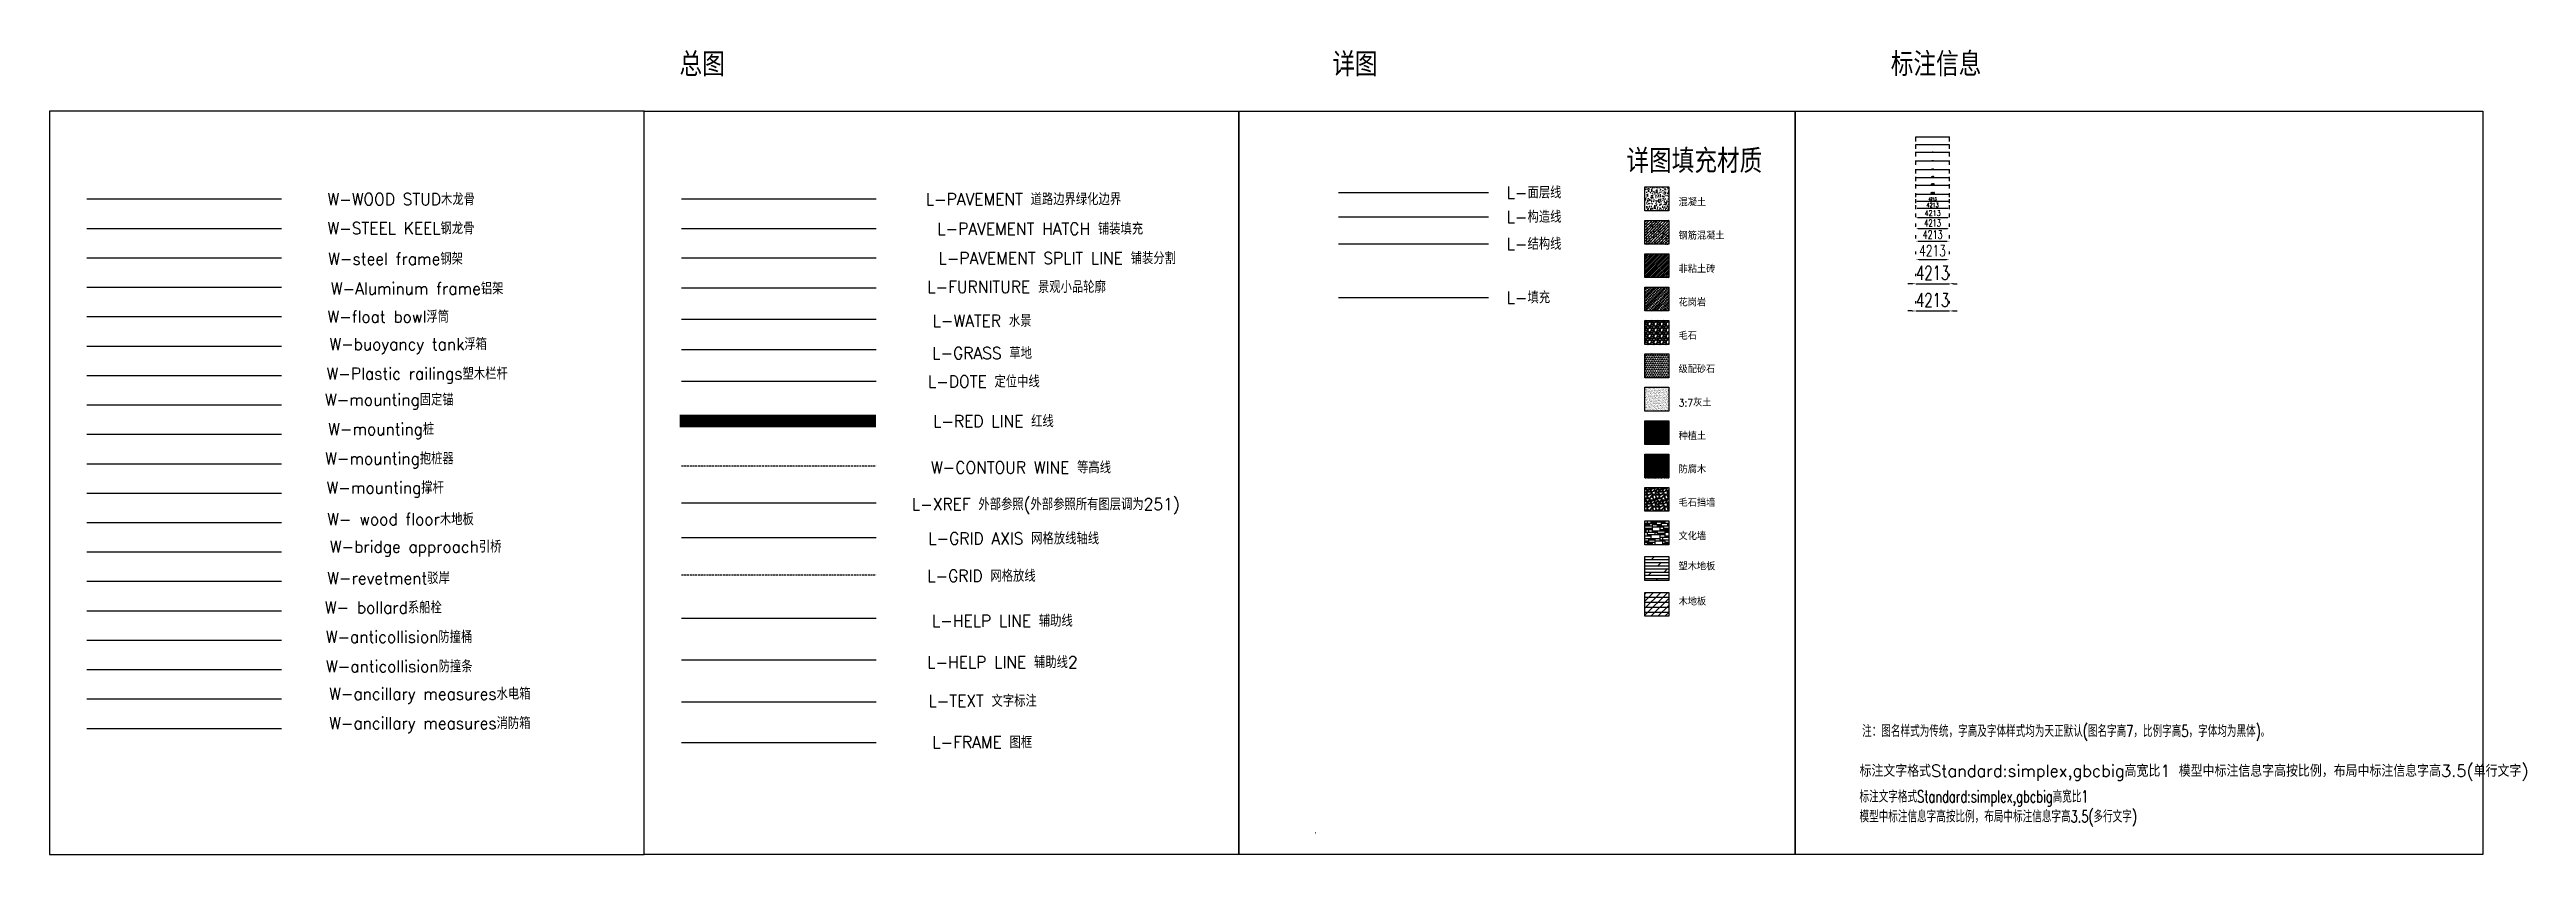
# Model space of a CAD drawing. Header units: millimetres. Extents: x -1003406 to 3312184, y 81337 to 716393.
# Drawn here: x 848843 to 1160558, y 615138 to 716393 of the extents above; entities that cross this region are included whole.
import ezdxf
from ezdxf.enums import TextEntityAlignment as Align

# ---------------------------------------------------------------- set-up
doc = ezdxf.new("R2010")
doc.units = ezdxf.units.MM
doc.header["$LTSCALE"] = 10
for name, pattern in [('-6_350_HOLE$0$DASH', [0.35, 0.25, -0.1]), ('ACAD_ISO10W100', [18, 12, -3, 0, -3]), ('ACAD_ISO12W100', [22, 12, -3, 0.5, -3, 0.5, -3]), ('DASH', [0.35, 0.25, -0.1]), ('DOTE', [2.42, 2, -0.2, 0.02, -0.2])]:
    doc.linetypes.add(name, pattern=pattern)
doc.layers.get('0').update_dxf_attribs({"linetype": 'CONTINUOUS'})
doc.layers.get('Defpoints').update_dxf_attribs({"linetype": 'CONTINUOUS'})
for name, color, linetype in [('L-CONTOUR_LINE等高线', 252, 'DASH'), ('L-DIMLINEAR标注', 3, 'CONTINUOUS'), ('L-DOTE定位中线', 1, 'DOTE'), ('L-FRAME图框', 3, 'CONTINUOUS'), ('L-FURNITURE景观小品轮廓', 6, 'CONTINUOUS'), ('L-GRASS草地', 252, 'CONTINUOUS'), ('L-GRID_AXIS网格放线轴线', 1, 'CONTINUOUS'), ('L-GRID网格放线', 252, '-6_350_HOLE$0$DASH'), ('L-HELP_LINE辅助线1', 4, 'CONTINUOUS'), ('L-HELP_LINE辅助线2', 94, 'CONTINUOUS'), ('L-PAVEMENT_HATCH铺装填充', 253, 'CONTINUOUS'), ('L-PAVEMENT_SPLIT_LINE铺装分割', 23, 'CONTINUOUS'), ('L-PAVEMENT道路边界绿化边界', 2, 'CONTINUOUS'), ('L-RED_LINE红线', 1, 'ACAD_ISO12W100'), ('L-TEXT文字标注', 7, 'CONTINUOUS'), ('L-WATER水景', 5, 'CONTINUOUS'), ('L-XREF外部参照', 251, 'CONTINUOUS'), ('L-填充', 251, 'CONTINUOUS'), ('L-构造线', 6, 'CONTINUOUS'), ('L-结构线', 7, 'CONTINUOUS'), ('L-面层线', 4, 'CONTINUOUS'), ('PUB_DIM', 3, 'CONTINUOUS'), ('W- bollard系船栓', 4, 'CONTINUOUS'), ('W-_ANTICOLLISION防撞措施', 192, 'CONTINUOUS'), ('W-ALUMINUM_FRAME铝架', 30, 'CONTINUOUS'), ('W-ancillary measures附属措施', 1, 'CONTINUOUS'), ('W-bridge approach引桥', 4, 'CONTINUOUS'), ('W-FLOAT_BOWL浮筒', 253, 'CONTINUOUS'), ('W-MOUNTING固定方式', 5, 'CONTINUOUS'), ('W-PLASTIC_RAILINGS塑木栏杆', 6, 'CONTINUOUS'), ('W-REVETMENT驳岸', 251, 'CONTINUOUS'), ('W-STEEL_FRAME钢架', 3, 'CONTINUOUS'), ('W-STEEL_KEEL钢龙骨', 5, 'CONTINUOUS'), ('W-WOOD_FLOOR木地板', 30, 'CONTINUOUS'), ('W-WOOD_STUD木龙骨', 25, 'CONTINUOUS')]:
    doc.layers.add(name, color=color, linetype=linetype)
doc.styles.get("Standard").update_dxf_attribs({"font": 'simplex.shx', "width": 0.7, "bigfont": 'hztxt.shx'})
doc.styles.add('STANDARD_T3', font='simplex.shx', dxfattribs={"width": 0.7, "bigfont": 'gbcbig.shx'})
doc.dimstyles.new('W&&1', dxfattribs={"dimtxt": 3.5, "dimasz": 1, "dimexe": 2.5, "dimexo": 3, "dimgap": 1, "dimtad": 1, "dimdec": 0, "dimzin": 0, "dimdsep": 46, "dimtxsty": 'STANDARD_T3', "dimcen": 0.09, "dimclrd": 1, "dimclre": 1, "dimclrt": 7, "dimazin": 2, "dimtfac": 1, "dimtdec": 0, "dimtix": 1, "dimtmove": 2, "dimatfit": 3, "dimfxl": 100, "dimtolj": 1, "dimtzin": 0, "dimarcsym": 0})
doc.dimstyles.new('W&&10', dxfattribs={"dimtxt": 35, "dimasz": 10, "dimexe": 25, "dimexo": 30, "dimgap": 10, "dimtad": 1, "dimdec": 0, "dimzin": 0, "dimdsep": 46, "dimtxsty": 'STANDARD_T3', "dimcen": 0.09, "dimclrd": 1, "dimclre": 1, "dimclrt": 7, "dimazin": 2, "dimtfac": 1, "dimtdec": 0, "dimtix": 1, "dimtmove": 2, "dimatfit": 3, "dimfxl": 100, "dimtolj": 1, "dimtzin": 0, "dimarcsym": 0})
doc.dimstyles.new('W&&100', dxfattribs={"dimtxt": 350, "dimasz": 100, "dimexe": 250, "dimexo": 300, "dimgap": 100, "dimtad": 1, "dimdec": 0, "dimzin": 0, "dimdsep": 46, "dimtxsty": 'STANDARD_T3', "dimcen": 0.09, "dimclrd": 1, "dimclre": 1, "dimclrt": 7, "dimazin": 2, "dimtfac": 1, "dimtdec": 0, "dimtix": 1, "dimtmove": 2, "dimatfit": 3, "dimfxl": 100, "dimtolj": 1, "dimtzin": 0, "dimarcsym": 0})
doc.dimstyles.new('W&&15', dxfattribs={"dimtxt": 52.5, "dimasz": 15, "dimexe": 37.5, "dimexo": 45, "dimgap": 15, "dimtad": 1, "dimdec": 0, "dimzin": 0, "dimdsep": 46, "dimtxsty": 'STANDARD_T3', "dimcen": 0.09, "dimclrd": 1, "dimclre": 1, "dimclrt": 7, "dimazin": 2, "dimtfac": 1, "dimtdec": 0, "dimtix": 1, "dimtmove": 2, "dimatfit": 3, "dimfxl": 100, "dimtolj": 1, "dimtzin": 0, "dimarcsym": 0})
doc.dimstyles.new('W&&150', dxfattribs={"dimtxt": 525, "dimasz": 150, "dimexe": 375, "dimexo": 450, "dimgap": 150, "dimtad": 1, "dimdec": 0, "dimzin": 0, "dimdsep": 46, "dimtxsty": 'STANDARD_T3', "dimcen": 0.09, "dimclrd": 1, "dimclre": 1, "dimclrt": 7, "dimazin": 2, "dimtfac": 1, "dimtdec": 0, "dimtix": 1, "dimtmove": 2, "dimatfit": 3, "dimfxl": 100, "dimtolj": 1, "dimtzin": 0, "dimarcsym": 0})
doc.dimstyles.new('W&&20', dxfattribs={"dimtxt": 70, "dimasz": 20, "dimexe": 50, "dimexo": 60, "dimgap": 20, "dimtad": 1, "dimdec": 0, "dimzin": 0, "dimdsep": 46, "dimtxsty": 'STANDARD_T3', "dimcen": 0.09, "dimclrd": 1, "dimclre": 1, "dimclrt": 7, "dimazin": 2, "dimtfac": 1, "dimtdec": 0, "dimtix": 1, "dimtmove": 2, "dimatfit": 3, "dimfxl": 100, "dimtolj": 1, "dimtzin": 0, "dimarcsym": 0})
doc.dimstyles.new('W&&200', dxfattribs={"dimtxt": 700, "dimasz": 200, "dimexe": 500, "dimexo": 600, "dimgap": 200, "dimtad": 1, "dimdec": 0, "dimzin": 0, "dimdsep": 46, "dimtxsty": 'STANDARD_T3', "dimcen": 0.09, "dimclrd": 1, "dimclre": 1, "dimclrt": 7, "dimazin": 2, "dimtfac": 1, "dimtdec": 0, "dimtix": 1, "dimtmove": 2, "dimatfit": 3, "dimfxl": 100, "dimtolj": 1, "dimtzin": 0, "dimarcsym": 0})
doc.dimstyles.new('W&&250', dxfattribs={"dimtxt": 875, "dimasz": 250, "dimexe": 625, "dimexo": 750, "dimgap": 250, "dimtad": 1, "dimdec": 0, "dimzin": 0, "dimdsep": 46, "dimtxsty": 'STANDARD_T3', "dimcen": 0.09, "dimclrd": 1, "dimclre": 1, "dimclrt": 7, "dimazin": 2, "dimtfac": 1, "dimtdec": 0, "dimtix": 1, "dimtmove": 2, "dimatfit": 3, "dimfxl": 100, "dimtolj": 1, "dimtzin": 0, "dimarcsym": 0})
doc.dimstyles.new('W&&30', dxfattribs={"dimtxt": 105, "dimasz": 30, "dimexe": 75, "dimexo": 90, "dimgap": 30, "dimtad": 1, "dimdec": 0, "dimzin": 0, "dimdsep": 46, "dimtxsty": 'STANDARD_T3', "dimcen": 0.09, "dimclrd": 1, "dimclre": 1, "dimclrt": 7, "dimazin": 2, "dimtfac": 1, "dimtdec": 0, "dimtix": 1, "dimtmove": 2, "dimatfit": 3, "dimfxl": 100, "dimtolj": 1, "dimtzin": 0, "dimarcsym": 0})
doc.dimstyles.new('W&&300', dxfattribs={"dimtxt": 1050, "dimasz": 300, "dimexe": 750, "dimexo": 900, "dimgap": 300, "dimtad": 1, "dimdec": 0, "dimzin": 0, "dimdsep": 46, "dimtxsty": 'STANDARD_T3', "dimcen": 0.09, "dimclrd": 1, "dimclre": 1, "dimclrt": 7, "dimazin": 2, "dimtfac": 1, "dimtdec": 0, "dimtix": 1, "dimtmove": 2, "dimatfit": 3, "dimfxl": 100, "dimtolj": 1, "dimtzin": 0, "dimarcsym": 0})
doc.dimstyles.new('W&&40', dxfattribs={"dimtxt": 140, "dimasz": 40, "dimexe": 100, "dimexo": 120, "dimgap": 40, "dimtad": 1, "dimdec": 0, "dimzin": 0, "dimdsep": 46, "dimtxsty": 'STANDARD_T3', "dimcen": 0.09, "dimclrd": 1, "dimclre": 1, "dimclrt": 7, "dimazin": 2, "dimtfac": 1, "dimtdec": 0, "dimtix": 1, "dimtmove": 2, "dimatfit": 3, "dimfxl": 100, "dimtolj": 1, "dimtzin": 0, "dimarcsym": 0})
doc.dimstyles.new('W&&400', dxfattribs={"dimtxt": 1400, "dimasz": 400, "dimexe": 1000, "dimexo": 1200, "dimgap": 400, "dimtad": 1, "dimdec": 0, "dimzin": 0, "dimdsep": 46, "dimtxsty": 'STANDARD_T3', "dimcen": 0.09, "dimclrd": 1, "dimclre": 1, "dimclrt": 7, "dimazin": 2, "dimtfac": 1, "dimtdec": 0, "dimtix": 1, "dimtmove": 2, "dimatfit": 3, "dimfxl": 100, "dimtolj": 1, "dimtzin": 0, "dimarcsym": 0})
doc.dimstyles.new('W&&5', dxfattribs={"dimtxt": 17.5, "dimasz": 5, "dimexe": 12.5, "dimexo": 15, "dimgap": 5, "dimtad": 1, "dimdec": 0, "dimzin": 0, "dimdsep": 46, "dimtxsty": 'STANDARD_T3', "dimcen": 0.09, "dimclrd": 1, "dimclre": 1, "dimclrt": 7, "dimazin": 2, "dimtfac": 1, "dimtdec": 0, "dimtix": 1, "dimtmove": 2, "dimatfit": 3, "dimfxl": 100, "dimtolj": 1, "dimtzin": 0, "dimarcsym": 0})
doc.dimstyles.new('W&&50', dxfattribs={"dimtxt": 175, "dimasz": 50, "dimexe": 125, "dimexo": 150, "dimgap": 50, "dimtad": 1, "dimdec": 0, "dimzin": 0, "dimdsep": 46, "dimtxsty": 'STANDARD_T3', "dimcen": 0.09, "dimclrd": 1, "dimclre": 1, "dimclrt": 7, "dimazin": 2, "dimtfac": 1, "dimtdec": 0, "dimtix": 1, "dimtmove": 2, "dimatfit": 3, "dimfxl": 100, "dimtolj": 1, "dimtzin": 0, "dimarcsym": 0})
doc.dimstyles.new('W&&500', dxfattribs={"dimtxt": 1750, "dimasz": 500, "dimexe": 1250, "dimexo": 1500, "dimgap": 500, "dimtad": 1, "dimdec": 0, "dimzin": 0, "dimdsep": 46, "dimtxsty": 'STANDARD_T3', "dimcen": 0.09, "dimclrd": 1, "dimclre": 1, "dimclrt": 7, "dimazin": 2, "dimtfac": 1, "dimtdec": 0, "dimtix": 1, "dimtmove": 2, "dimatfit": 3, "dimfxl": 100, "dimtolj": 1, "dimtzin": 0, "dimarcsym": 0})

msp = doc.modelspace()

# ---------------------------------------------------------------- texts
at = {"layer": 'L-CONTOUR_LINE等高线', "ltscale": 3, "width": 0.95}
msp.add_text('W-CONTOUR WINE 等高线', height=1500, dxfattribs=at).set_placement((971100.4, 663908.9), align=Align.MIDDLE)
at = {"layer": 'L-DIMLINEAR标注', "width": 0.95}
msp.add_text('L-FRAME 图框', height=1500, dxfattribs=at).set_placement((966220.7, 629331.1), align=Align.MIDDLE)
at = {"layer": 'L-DOTE定位中线', "linetype": 'DOTE', "ltscale": 3, "width": 0.95}
msp.add_text('L-DOTE 定位中线', height=1500, dxfattribs=at).set_placement((966428, 674709.1), align=Align.MIDDLE)
at = {"layer": 'L-FURNITURE景观小品轮廓', "width": 0.95}
msp.add_text('L-FURNITURE 景观小品轮廓', height=1500, dxfattribs=at).set_placement((970544.9, 686610.3), align=Align.MIDDLE)
at = {"layer": 'L-GRASS草地', "width": 0.95}
msp.add_text('L-GRASS 草地', height=1500, dxfattribs=at).set_placement((966204.9, 678289.5), align=Align.MIDDLE)
at = {"layer": 'L-GRID_AXIS网格放线轴线', "width": 0.95}
msp.add_text('L-GRID AXIS 网格放线轴线', height=1500, dxfattribs=at).set_placement((970179.6, 654970), align=Align.MIDDLE)
at = {"layer": 'L-GRID网格放线', "ltscale": 10, "width": 0.95}
msp.add_text('L-GRID 网格放线', height=1500, dxfattribs=at).set_placement((966122.6, 650263.3), align=Align.MIDDLE)
at = {"layer": 'L-HELP_LINE辅助线1', "width": 0.95}
msp.add_text('L-HELP LINE 辅助线', height=1500, dxfattribs=at).set_placement((968759.3, 644617.2), align=Align.MIDDLE)
at = {"layer": 'L-HELP_LINE辅助线2', "width": 0.95}
msp.add_text('L-HELP LINE 辅助线2', height=1500, dxfattribs=at).set_placement((968759.3, 639395.1), align=Align.MIDDLE)
at = {"layer": 'L-PAVEMENT_HATCH铺装填充', "width": 0.95}
msp.add_text('L-PAVEMENT HATCH 铺装填充', height=1500, dxfattribs=at).set_placement((973519, 693933.2), align=Align.MIDDLE)
at = {"layer": 'L-PAVEMENT_SPLIT_LINE铺装分割', "width": 0.95}
msp.add_text('L-PAVEMENT SPLIT LINE 铺装分割', height=1500, dxfattribs=at).set_placement((975659, 690222.7), align=Align.MIDDLE)
at = {"layer": 'L-PAVEMENT道路边界绿化边界', "width": 0.95}
msp.add_text('L-PAVEMENT 道路边界绿化边界', height=1500, dxfattribs=at).set_placement((971410.1, 697643.7), align=Align.MIDDLE)
at = {"layer": 'L-RED_LINE红线', "linetype": 'ACAD_ISO10W100', "width": 0.95}
msp.add_text('L-RED LINE 红线', height=1500, dxfattribs=at).set_placement((967629.9, 669713.1), align=Align.MIDDLE)
at = {"layer": 'L-TEXT文字标注', "width": 0.95}
for s, height, p in [('总图', 3000, (930970.3, 714680.9)), ('详图', 3000, (1013121.8, 714680.9)), ('标注信息', 3000, (1086261.7, 714714)), ('详图填充材质', 3000, (1055838.7, 702525.7)), ('L-TEXT 文字标注', 1500, (966274.1, 634540))]:
    msp.add_text(s, height=height, dxfattribs=at).set_placement(p, align=Align.MIDDLE)
for s, p in [('混凝土', (1053855.3, 697603.9)), ('钢筋混凝土', (1053855.3, 693403.9)), ('非粘土砖', (1053855.3, 689203.9)), ('花岗岩', (1053855.3, 685003.9)), ('毛石', (1053855.3, 680803.9)), ('级配砂石', (1053855.3, 676603.9)), ('3:7灰土', (1053855.3, 672403.9)), ('种植土', (1053855.3, 668203.9)), ('防腐木', (1053855.3, 664003.9)), ('毛石挡墙', (1053855.3, 659803.9)), ('文化墙', (1053855.3, 655603.9)), ('塑木地板', (1053855.3, 651802.5)), ('木地板', (1053855.3, 647376))]:
    msp.add_text(s, height=900, dxfattribs=at).set_placement(p, align=Align.TOP_LEFT)
at = {"layer": 'L-TEXT文字标注'}
msp.add_text('标注文字格式Standard:simplex,gbcbig高宽比1 模型中标注信息字高按比例，布局中标注信息字高3.5(单行文字)', height=1500, dxfattribs=at).set_placement((1076621.9, 624901.7))
at = {"layer": 'L-TEXT文字标注', "insert": (1076954.8, 631414), "char_height": 1500, "attachment_point": 1}
msp.add_mtext('注：图名样式为传统，字高及字体样式均为天正默认(图名字高7，比例字高5，字体均为黑体)。', dxfattribs=at)
at = {"layer": 'L-TEXT文字标注', "insert": (1076621.9, 623168.1), "char_height": 1500, "width": 37770.777, "attachment_point": 1}
msp.add_mtext('标注文字格式Standard:simplex,gbcbig高宽比1\\P模型中标注信息字高按比例，布局中标注信息字高3.5(多行文字)', dxfattribs=at)
at = {"layer": 'L-WATER水景', "width": 0.95}
msp.add_text('L-WATER 水景', height=1500, dxfattribs=at).set_placement((966204.9, 682356.7), align=Align.MIDDLE)
at = {"layer": 'L-XREF外部参照', "width": 0.95}
msp.add_text('L-XREF 外部参照(外部参照所有图层调为251)', height=1500, dxfattribs=at).set_placement((974214.2, 659085.4), align=Align.MIDDLE)
at = {"layer": 'L-填充', "width": 0.95}
msp.add_text('L-填充', height=1500, dxfattribs=at).set_placement((1032216.3, 685199.2), align=Align.MIDDLE_LEFT)
at = {"layer": 'L-构造线', "width": 0.95}
msp.add_text('L-构造线', height=1500, dxfattribs=at).set_placement((1032216.3, 695350.8), align=Align.MIDDLE_LEFT)
at = {"layer": 'L-结构线', "width": 0.95}
msp.add_text('L-结构线', height=1500, dxfattribs=at).set_placement((1032216.3, 691947.7), align=Align.MIDDLE_LEFT)
at = {"layer": 'L-面层线', "width": 0.95}
msp.add_text('L-面层线', height=1500, dxfattribs=at).set_placement((1032216.3, 698408), align=Align.MIDDLE_LEFT)
at = {"layer": 'W- bollard系船栓', "width": 0.95}
msp.add_text('W- bollard系船栓', height=1500, dxfattribs=at).set_placement((890854.6, 646282.4), align=Align.MIDDLE)
at = {"layer": 'W-_ANTICOLLISION防撞措施', "width": 0.95}
for s, p in [('W-anticollision防撞桶', (892827.4, 642582.4)), ('W-anticollision防撞条', (892858.9, 638882.4))]:
    msp.add_text(s, height=1500, dxfattribs=at).set_placement(p, align=Align.MIDDLE)
at = {"layer": 'W-ALUMINUM_FRAME铝架', "color": 4, "width": 0.95}
msp.add_text('W-Aluminum frame铝架', height=1500, dxfattribs=at).set_placement((895108.3, 686409.1), align=Align.MIDDLE)
at = {"layer": 'W-ancillary measures附属措施', "width": 0.95}
for s, p in [('W-ancillary measures水电箱', (896703.1, 635182.4)), ('W-ancillary measures消防箱', (896703.1, 631482.4))]:
    msp.add_text(s, height=1500, dxfattribs=at).set_placement(p, align=Align.MIDDLE)
at = {"layer": 'W-bridge approach引桥', "width": 0.95}
msp.add_text('W-bridge approach引桥', height=1500, dxfattribs=at).set_placement((894918.8, 653682.4), align=Align.MIDDLE)
at = {"layer": 'W-FLOAT_BOWL浮筒', "width": 0.95}
for s, p in [('W-float bowl浮筒', (891470, 682872)), ('W-buoyancy tank浮箱', (893980.7, 679172))]:
    msp.add_text(s, height=1500, dxfattribs=at).set_placement(p, align=Align.MIDDLE)
at = {"layer": 'W-MOUNTING固定方式', "width": 0.95}
for s, p in [('W-mounting固定锚', (891603.5, 672182.4)), ('W-mounting桩', (890581.9, 668482.4)), ('W-mounting抱桩器', (891619.2, 664782.4)), ('W-mounting撑杆', (891092.7, 661105.2))]:
    msp.add_text(s, height=1500, dxfattribs=at).set_placement(p, align=Align.MIDDLE)
at = {"layer": 'W-PLASTIC_RAILINGS塑木栏杆', "width": 0.95}
msp.add_text('W-Plastic railings塑木栏杆', height=1500, dxfattribs=at).set_placement((895115.7, 675451.5), align=Align.MIDDLE)
at = {"layer": 'W-REVETMENT驳岸', "width": 0.95}
msp.add_text('W-revetment驳岸', height=1500, dxfattribs=at).set_placement((891510.2, 649982.4), align=Align.MIDDLE)
at = {"layer": 'W-STEEL_FRAME钢架', "width": 0.95}
msp.add_text('W-steel frame钢架', height=1500, dxfattribs=at).set_placement((892394, 690145), align=Align.MIDDLE)
at = {"layer": 'W-STEEL_KEEL钢龙骨', "color": 5, "width": 0.95}
msp.add_text('W-STEEL KEEL钢龙骨', height=1500, dxfattribs=at).set_placement((893072.5, 693989.1), align=Align.MIDDLE)
at = {"layer": 'W-WOOD_FLOOR木地板', "width": 0.95}
msp.add_text('W- wood floor木地板', height=1500, dxfattribs=at).set_placement((893018.2, 657382.4), align=Align.MIDDLE)
at = {"layer": 'W-WOOD_STUD木龙骨', "width": 0.95}
msp.add_text('W-WOOD STUD木龙骨', height=1500, dxfattribs=at).set_placement((893106.5, 697643.7), align=Align.MIDDLE)

# ---------------------------------------------------------------- blocks, each defined once
blk = doc.blocks.new('*D16')
at = {"layer": 'Defpoints', "color": 0, "transparency": 16777216}
for p in [(1083718, 699757), (1087931, 700311), (1087931, 699757)]:
    blk.add_point(p, dxfattribs=at)
at = {"layer": 'PUB_DIM', "color": 1, "lineweight": -2, "transparency": 16777216}
for p, q in [((1083718, 699847), (1083718, 700386)), ((1083748, 700311), (1087901, 700311)), ((1087931, 699847), (1087931, 700386))]:
    blk.add_line(p, q, dxfattribs=at)
at = {"layer": 'PUB_DIM', "color": 1, "transparency": 16777216}
for points in [[(1083748, 700316), (1083748, 700306), (1083718, 700311)], [(1087901, 700316), (1087901, 700306), (1087931, 700311)]]:
    blk.add_solid(points, dxfattribs=at)
at = {"layer": 'PUB_DIM', "color": 7, "transparency": 16777216, "insert": (1085825, 700394), "char_height": 105, "attachment_point": 5, "style": 'STANDARD_T3'}
blk.add_mtext('\\A1;4213', dxfattribs=at)
blk = doc.blocks.new('*D17')
at = {"layer": 'Defpoints', "color": 0, "transparency": 16777216}
for p in [(1083718, 700756), (1087931, 701310), (1087931, 700756)]:
    blk.add_point(p, dxfattribs=at)
at = {"layer": 'PUB_DIM', "color": 1, "lineweight": -2, "transparency": 16777216}
for p, q in [((1083718, 700816), (1083718, 701360)), ((1087931, 700816), (1087931, 701360)), ((1083738, 701310), (1087911, 701310))]:
    blk.add_line(p, q, dxfattribs=at)
at = {"layer": 'PUB_DIM', "color": 1, "transparency": 16777216}
for points in [[(1083738, 701313), (1083738, 701307), (1083718, 701310)], [(1087911, 701313), (1087911, 701307), (1087931, 701310)]]:
    blk.add_solid(points, dxfattribs=at)
at = {"layer": 'PUB_DIM', "color": 7, "transparency": 16777216, "insert": (1085825, 701365), "char_height": 70, "attachment_point": 5, "style": 'STANDARD_T3'}
blk.add_mtext('\\A1;4213', dxfattribs=at)
blk = doc.blocks.new('*D18')
at = {"layer": 'Defpoints', "color": 0, "transparency": 16777216}
for p in [(1083718, 701843), (1087931, 702397), (1087931, 701843)]:
    blk.add_point(p, dxfattribs=at)
at = {"layer": 'PUB_DIM', "color": 1, "lineweight": -2, "transparency": 16777216}
for p, q in [((1083718, 701888), (1083718, 702435)), ((1083733, 702397), (1087916, 702397)), ((1087931, 701888), (1087931, 702435))]:
    blk.add_line(p, q, dxfattribs=at)
at = {"layer": 'PUB_DIM', "color": 1, "transparency": 16777216}
for points in [[(1083733, 702400), (1083733, 702395), (1083718, 702397)], [(1087916, 702400), (1087916, 702395), (1087931, 702397)]]:
    blk.add_solid(points, dxfattribs=at)
at = {"layer": 'PUB_DIM', "color": 7, "transparency": 16777216, "insert": (1085825, 702438), "char_height": 52.5, "attachment_point": 5, "style": 'STANDARD_T3'}
blk.add_mtext('\\A1;4213', dxfattribs=at)
blk = doc.blocks.new('*D19')
at = {"layer": 'Defpoints', "color": 0, "transparency": 16777216}
for p in [(1083718, 702930), (1087931, 703484), (1087931, 702930)]:
    blk.add_point(p, dxfattribs=at)
at = {"layer": 'PUB_DIM', "color": 1, "lineweight": -2, "transparency": 16777216}
for p, q in [((1083718, 702960), (1083718, 703509)), ((1083728, 703484), (1087921, 703484)), ((1087931, 702960), (1087931, 703509))]:
    blk.add_line(p, q, dxfattribs=at)
at = {"layer": 'PUB_DIM', "color": 1, "transparency": 16777216}
for points in [[(1083728, 703486), (1083728, 703483), (1083718, 703484)], [(1087921, 703486), (1087921, 703483), (1087931, 703484)]]:
    blk.add_solid(points, dxfattribs=at)
at = {"layer": 'PUB_DIM', "color": 7, "transparency": 16777216, "insert": (1085825, 703512), "char_height": 35, "attachment_point": 5, "style": 'STANDARD_T3'}
blk.add_mtext('\\A1;4213', dxfattribs=at)
blk = doc.blocks.new('*D20')
at = {"layer": 'Defpoints', "color": 0, "transparency": 16777216}
for p in [(1083718, 703885), (1087931, 704439), (1087931, 703885)]:
    blk.add_point(p, dxfattribs=at)
at = {"layer": 'PUB_DIM', "color": 1, "lineweight": -2, "transparency": 16777216}
for p, q in [((1083718, 703900), (1083718, 704451)), ((1083723, 704439), (1087926, 704439)), ((1087931, 703900), (1087931, 704451))]:
    blk.add_line(p, q, dxfattribs=at)
at = {"layer": 'PUB_DIM', "color": 1, "transparency": 16777216}
for points in [[(1083723, 704439), (1083723, 704438), (1083718, 704439)], [(1087926, 704439), (1087926, 704438), (1087931, 704439)]]:
    blk.add_solid(points, dxfattribs=at)
at = {"layer": 'PUB_DIM', "color": 7, "transparency": 16777216, "insert": (1085825, 704452), "char_height": 17.5, "attachment_point": 5, "style": 'STANDARD_T3'}
blk.add_mtext('\\A1;4213', dxfattribs=at)
blk = doc.blocks.new('*D21')
at = {"layer": 'Defpoints', "color": 0, "transparency": 16777216}
for p in [(1083718, 704839), (1087931, 705393), (1087931, 704839)]:
    blk.add_point(p, dxfattribs=at)
at = {"layer": 'PUB_DIM', "color": 1, "lineweight": -2, "transparency": 16777216}
for p, q in [((1083718, 704842), (1083718, 705395)), ((1083719, 705393), (1087930, 705393)), ((1087931, 704842), (1087931, 705395))]:
    blk.add_line(p, q, dxfattribs=at)
at = {"layer": 'PUB_DIM', "color": 1, "transparency": 16777216}
for points in [[(1083719, 705393), (1083719, 705393), (1083718, 705393)], [(1087930, 705393), (1087930, 705393), (1087931, 705393)]]:
    blk.add_solid(points, dxfattribs=at)
at = {"layer": 'PUB_DIM', "color": 7, "transparency": 16777216, "insert": (1085825, 705396), "char_height": 3.5, "attachment_point": 5, "style": 'STANDARD_T3'}
blk.add_mtext('\\A1;4213', dxfattribs=at)
blk = doc.blocks.new('*D22')
at = {"layer": 'Defpoints', "color": 0, "transparency": 16777216}
for p in [(1083718, 698789), (1087931, 699343), (1087931, 698789)]:
    blk.add_point(p, dxfattribs=at)
at = {"layer": 'PUB_DIM', "color": 1, "lineweight": -2, "transparency": 16777216}
for p, q in [((1083718, 698909), (1083718, 699443)), ((1083758, 699343), (1087891, 699343)), ((1087931, 698909), (1087931, 699443))]:
    blk.add_line(p, q, dxfattribs=at)
at = {"layer": 'PUB_DIM', "color": 1, "transparency": 16777216}
for points in [[(1083758, 699349), (1083758, 699336), (1083718, 699343)], [(1087891, 699349), (1087891, 699336), (1087931, 699343)]]:
    blk.add_solid(points, dxfattribs=at)
at = {"layer": 'PUB_DIM', "color": 7, "transparency": 16777216, "insert": (1085825, 699453), "char_height": 140, "attachment_point": 5, "style": 'STANDARD_T3'}
blk.add_mtext('\\A1;4213', dxfattribs=at)
blk = doc.blocks.new('*D7')
at = {"layer": 'Defpoints', "color": 0, "transparency": 16777216}
for p in [(1083718, 697662), (1087931, 698216), (1087931, 697662)]:
    blk.add_point(p, dxfattribs=at)
at = {"layer": 'PUB_DIM', "color": 1, "lineweight": -2, "transparency": 16777216}
for p, q in [((1083718, 697812), (1083718, 698341)), ((1087931, 697812), (1087931, 698341)), ((1083768, 698216), (1087881, 698216))]:
    blk.add_line(p, q, dxfattribs=at)
at = {"layer": 'PUB_DIM', "color": 1, "transparency": 16777216}
for points in [[(1083768, 698224), (1083768, 698208), (1083718, 698216)], [(1087881, 698224), (1087881, 698208), (1087931, 698216)]]:
    blk.add_solid(points, dxfattribs=at)
at = {"layer": 'PUB_DIM', "color": 7, "transparency": 16777216, "insert": (1085825, 698354), "char_height": 175, "attachment_point": 5, "style": 'STANDARD_T3'}
blk.add_mtext('\\A1;4213', dxfattribs=at)
blk = doc.blocks.new('*D8')
at = {"layer": 'Defpoints', "color": 0, "transparency": 16777216}
for p in [(1083718, 696761), (1087931, 697315), (1087931, 696761)]:
    blk.add_point(p, dxfattribs=at)
at = {"layer": 'PUB_DIM', "color": 1, "lineweight": -2, "transparency": 16777216}
for p, q in [((1083718, 697061), (1083718, 697565)), ((1083818, 697315), (1087831, 697315)), ((1087931, 697061), (1087931, 697565))]:
    blk.add_line(p, q, dxfattribs=at)
at = {"layer": 'PUB_DIM', "color": 1, "transparency": 16777216}
for points in [[(1083818, 697332), (1083818, 697298), (1083718, 697315)], [(1087831, 697332), (1087831, 697298), (1087931, 697315)]]:
    blk.add_solid(points, dxfattribs=at)
at = {"layer": 'PUB_DIM', "color": 7, "transparency": 16777216, "insert": (1085825, 697590), "char_height": 350, "attachment_point": 5, "style": 'STANDARD_T3'}
blk.add_mtext('\\A1;4213', dxfattribs=at)
blk = doc.blocks.new('*D9')
at = {"layer": 'Defpoints', "color": 0, "transparency": 16777216}
for p in [(1083718, 695868), (1087931, 696422), (1087931, 695868)]:
    blk.add_point(p, dxfattribs=at)
at = {"layer": 'PUB_DIM', "color": 1, "lineweight": -2, "transparency": 16777216}
for p, q in [((1083718, 696318), (1083718, 696797)), ((1083868, 696422), (1087781, 696422)), ((1087931, 696318), (1087931, 696797))]:
    blk.add_line(p, q, dxfattribs=at)
at = {"layer": 'PUB_DIM', "color": 1, "transparency": 16777216}
for points in [[(1083868, 696447), (1083868, 696397), (1083718, 696422)], [(1087781, 696447), (1087781, 696397), (1087931, 696422)]]:
    blk.add_solid(points, dxfattribs=at)
at = {"layer": 'PUB_DIM', "color": 7, "transparency": 16777216, "insert": (1085825, 696834), "char_height": 525, "attachment_point": 5, "style": 'STANDARD_T3'}
blk.add_mtext('\\A1;4213', dxfattribs=at)
blk = doc.blocks.new('*D10')
at = {"layer": 'Defpoints', "color": 0, "transparency": 16777216}
for p in [(1087931, 695267), (1083718, 694713), (1087931, 694713)]:
    blk.add_point(p, dxfattribs=at)
at = {"layer": 'PUB_DIM', "color": 1, "lineweight": -2, "transparency": 16777216}
for p, q in [((1083718, 695313), (1083718, 695767)), ((1083918, 695267), (1087731, 695267)), ((1087931, 695313), (1087931, 695767))]:
    blk.add_line(p, q, dxfattribs=at)
at = {"layer": 'PUB_DIM', "color": 1, "transparency": 16777216}
for points in [[(1083918, 695300), (1083918, 695233), (1083718, 695267)], [(1087731, 695300), (1087731, 695233), (1087931, 695267)]]:
    blk.add_solid(points, dxfattribs=at)
at = {"layer": 'PUB_DIM', "color": 7, "transparency": 16777216, "insert": (1085825, 695817), "char_height": 700, "attachment_point": 5, "style": 'STANDARD_T3'}
blk.add_mtext('\\A1;4213', dxfattribs=at)
blk = doc.blocks.new('*D11')
at = {"layer": 'Defpoints', "color": 0, "transparency": 16777216}
for p in [(1083718, 693340), (1087931, 693894), (1087931, 693340)]:
    blk.add_point(p, dxfattribs=at)
at = {"layer": 'PUB_DIM', "color": 1, "lineweight": -2, "transparency": 16777216}
for p, q in [((1083718, 694090), (1083718, 694519)), ((1083968, 693894), (1087681, 693894)), ((1087931, 694090), (1087931, 694519))]:
    blk.add_line(p, q, dxfattribs=at)
at = {"layer": 'PUB_DIM', "color": 1, "transparency": 16777216}
for points in [[(1083968, 693936), (1083968, 693853), (1083718, 693894)], [(1087681, 693936), (1087681, 693853), (1087931, 693894)]]:
    blk.add_solid(points, dxfattribs=at)
at = {"layer": 'PUB_DIM', "color": 7, "transparency": 16777216, "insert": (1085825, 694582), "char_height": 875, "attachment_point": 5, "style": 'STANDARD_T3'}
blk.add_mtext('\\A1;4213', dxfattribs=at)
blk = doc.blocks.new('*D12')
at = {"layer": 'Defpoints', "color": 0, "transparency": 16777216}
for p in [(1087931, 692290), (1083718, 691736), (1087931, 691736)]:
    blk.add_point(p, dxfattribs=at)
at = {"layer": 'PUB_DIM', "color": 1, "lineweight": -2, "transparency": 16777216}
for p, q in [((1083718, 692636), (1083718, 693040)), ((1084018, 692290), (1087631, 692290)), ((1087931, 692636), (1087931, 693040))]:
    blk.add_line(p, q, dxfattribs=at)
at = {"layer": 'PUB_DIM', "color": 1, "transparency": 16777216}
for points in [[(1084018, 692340), (1084018, 692240), (1083718, 692290)], [(1087631, 692340), (1087631, 692240), (1087931, 692290)]]:
    blk.add_solid(points, dxfattribs=at)
at = {"layer": 'PUB_DIM', "color": 7, "transparency": 16777216, "insert": (1085825, 693115), "char_height": 1050, "attachment_point": 5, "style": 'STANDARD_T3'}
blk.add_mtext('\\A1;4213', dxfattribs=at)
blk = doc.blocks.new('*D13')
at = {"layer": 'Defpoints', "color": 0, "transparency": 16777216}
for p in [(1083718, 689433), (1087931, 689987), (1087931, 689433)]:
    blk.add_point(p, dxfattribs=at)
at = {"layer": 'PUB_DIM', "color": 1, "lineweight": -2, "transparency": 16777216}
for p, q in [((1083718, 690633), (1083718, 690987)), ((1084118, 689987), (1087531, 689987)), ((1087931, 690633), (1087931, 690987))]:
    blk.add_line(p, q, dxfattribs=at)
at = {"layer": 'PUB_DIM', "color": 1, "transparency": 16777216}
for points in [[(1084118, 690054), (1084118, 689921), (1083718, 689987)], [(1087531, 690054), (1087531, 689921), (1087931, 689987)]]:
    blk.add_solid(points, dxfattribs=at)
at = {"layer": 'PUB_DIM', "color": 7, "transparency": 16777216, "insert": (1085825, 691087), "char_height": 1400, "attachment_point": 5, "style": 'STANDARD_T3'}
blk.add_mtext('\\A1;4213', dxfattribs=at)
blk = doc.blocks.new('*D14')
at = {"layer": 'Defpoints', "color": 0, "transparency": 16777216}
for p in [(1083718, 686385), (1087931, 686939), (1087931, 686385)]:
    blk.add_point(p, dxfattribs=at)
at = {"layer": 'PUB_DIM', "color": 1, "lineweight": -2, "transparency": 16777216}
for p, q in [((1083218, 686939), (1082718, 686939)), ((1083718, 687885), (1083718, 688189)), ((1083718, 686939), (1087931, 686939)), ((1087931, 687885), (1087931, 688189)), ((1088431, 686939), (1088931, 686939))]:
    blk.add_line(p, q, dxfattribs=at)
at = {"layer": 'PUB_DIM', "color": 1, "transparency": 16777216}
for points in [[(1083218, 687023), (1083218, 686856), (1083718, 686939)], [(1088431, 687023), (1088431, 686856), (1087931, 686939)]]:
    blk.add_solid(points, dxfattribs=at)
at = {"layer": 'PUB_DIM', "color": 7, "transparency": 16777216, "insert": (1085825, 688314), "char_height": 1750, "attachment_point": 5, "style": 'STANDARD_T3'}
blk.add_mtext('\\A1;4213', dxfattribs=at)
blk = doc.blocks.new('*D15')
at = {"layer": 'Defpoints', "color": 0, "transparency": 16777216}
for p in [(1083718, 682955), (1087931, 683509), (1087931, 682955)]:
    blk.add_point(p, dxfattribs=at)
at = {"layer": 'PUB_DIM', "color": 1, "lineweight": -2, "transparency": 16777216}
for p, q in [((1083218, 683509), (1082718, 683509)), ((1083718, 684455), (1083718, 684759)), ((1083718, 683509), (1087931, 683509)), ((1087931, 684455), (1087931, 684759)), ((1088431, 683509), (1088931, 683509))]:
    blk.add_line(p, q, dxfattribs=at)
at = {"layer": 'PUB_DIM', "color": 1, "transparency": 16777216}
for points in [[(1083218, 683593), (1083218, 683426), (1083718, 683509)], [(1088431, 683593), (1088431, 683426), (1087931, 683509)]]:
    blk.add_solid(points, dxfattribs=at)
at = {"layer": 'PUB_DIM', "color": 7, "transparency": 16777216, "insert": (1085825, 684884), "char_height": 1750, "attachment_point": 5, "style": 'STANDARD_T3'}
blk.add_mtext('\\A1;4213', dxfattribs=at)
blk = doc.blocks.new('LOGO')
h = blk.add_hatch(color=140)
h.dxf.hatch_style = 1
h.paths.add_polyline_path([(-5, -2, 0.2940833), (-1, -2, -0.3637556), (5, -2, 1.4501439)])
h.paths.add_polyline_path([(0, 5), (3, -1, 0.1017228), (1, 0), (0, 3), (-3, -2, -0.0818366), (-4, -2)], flags=16)
h = blk.add_hatch(color=174)
h.paths.add_polyline_path([(4, -3, 0.0645711), (4, -2, 0.2966918), (0, -2, -0.0426403), (-2, -3, -0.2097474), (-4, -2, 0.1799149), (-2, -5, 0.1697835), (0, -4, -0.0574404), (2, -3, -0.2140922)])
h.paths.add_polyline_path([(1, -3, -0.0840138), (-1, -4, -0.2717332), (-3, -3, 0.071966), (-2, -3, 0.0982776), (0, -3, -0.0724062), (1, -2, -0.088156), (3, -2, -0.1819884), (4, -3, 0.2061064)], flags=16)
blk.add_hatch(color=174).paths.add_polyline_path([(3, -4, 0.1897275), (1, -4, -0.1265372), (-1, -5, 0.2450133)])
for points in [[(-5, -2, 0.2940833), (-1, -2, -0.3637556), (5, -2, 1.4501439)], [(-4, -2), (0, 5), (3, -1, 0.1017228), (1, 0), (0, 3), (-3, -2, -0.0818366)]]:
    blk.add_lwpolyline(points, format="xyb", close=True)
for points in [[(-4, -2, 0.2097474), (-2, -3, 0.0426403), (0, -2, -0.2966918), (4, -2)], [(-3, -3, 0.071966), (-2, -3, 0.0982776), (0, -3, -0.0724062), (1, -2, -0.088156), (3, -2, -0.1819884), (4, -3, 0.2061064), (1, -3, -0.0840138), (-1, -4, -0.2717332), (-3, -3)], [(-2, -5, 0.1697835), (0, -4, -0.0574404), (2, -3, -0.2140922), (4, -3, -0.2140922)], [(-1, -5, 0.1265372), (1, -4, -0.1897275), (3, -4, -0.1897275)]]:
    blk.add_lwpolyline(points, format="xyb")
for start, end in [(208.47056, 249.26757), (258.57514, 313.64322), (318.83836, 333.61646)]:
    blk.add_arc((0, 0), 5, start, end)

# ---------------------------------------------------------------- dimensions: what is measured, and where the dimension line sits
at = {"layer": 'PUB_DIM', "color": 0}
for p1, p2, dimstyle, picture, middle in [((1083718.2, 704838.7), (1087931.2, 704838.7), 'W&&1', '*D21', (1085824.7, 705395.5)), ((1083718.2, 703884.6), (1087931.2, 703884.6), 'W&&5', '*D20', (1085824.7, 704452.4)), ((1083718.2, 702930.5), (1087931.2, 702930.5), 'W&&10', '*D19', (1085824.7, 703512)), ((1083718.2, 701843.2), (1087931.2, 701843.2), 'W&&15', '*D18', (1085824.7, 702438.5)), ((1083718.2, 700755.9), (1087931.2, 700755.9), 'W&&20', '*D17', (1085824.7, 701365)), ((1083718.2, 699757.4), (1087931.2, 699757.4), 'W&&30', '*D16', (1085824.7, 700393.9)), ((1083718.2, 698788.6), (1087931.2, 698788.6), 'W&&40', '*D22', (1085824.7, 699452.6)), ((1083718.2, 697662.1), (1087931.2, 697662.1), 'W&&50', '*D7', (1085824.7, 698353.6)), ((1083718.2, 696760.9), (1087931.2, 696760.9), 'W&&100', '*D8', (1085824.7, 697589.9)), ((1083718.2, 695867.9), (1087931.2, 695867.9), 'W&&150', '*D9', (1085824.7, 696834.4)), ((1083718.2, 694712.7), (1087931.2, 694712.7), 'W&&200', '*D10', (1085824.7, 695816.7)), ((1083718.2, 693340.2), (1087931.2, 693340.2), 'W&&250', '*D11', (1085824.7, 694581.8)), ((1083718.2, 691736.4), (1087931.2, 691736.4), 'W&&300', '*D12', (1085824.7, 693115.5)), ((1083718.2, 686385.2), (1087931.2, 686385.2), 'W&&500', '*D14', (1085824.7, 688314.3)), ((1083718.2, 689433.2), (1087931.2, 689433.2), 'W&&400', '*D13', (1085824.7, 691087.2)), ((1083718.2, 682955.4), (1087931.2, 682955.4), 'W&&500', '*D15', (1085824.7, 684884.4))]:
    dim = msp.add_aligned_dim(p1=p1, p2=p2, distance=554, dimstyle=dimstyle, dxfattribs=at)
    dim.commit()
    dim.dimension.update_dxf_attribs({"geometry": picture, "text_midpoint": middle})

# ---------------------------------------------------------------- hatches: boundary and pattern name
at = {"layer": 'L-填充'}
h = msp.add_hatch(dxfattribs=at)
h.set_pattern_fill('混凝土', color=256, scale=100)
h.set_pattern_definition([(50, (877774.56, 521453.4), (717.2602, -62.7521), [75, -825]), (355, (877774.56, 521453.4), (-138.7513, 752.1921), [60, -660]), (100.4514, (877834.3, 521448.16), (578.5094, 689.4395), [63.7402, -701.1421]), (46.1842, (877774.6, 521653.4), (1067.241, -165.519), [112.5, -1237.5]), (96.6356, (877863.5, 521639.6), (934.6627, 974.118), [95.6103, -1051.713]), (351.1842, (877774.6, 521653.4), (934.662, 974.1186), [90, -990]), (21, (877874.56, 521603.4), (596.907, -402.6189), [75, -825]), (326, (877874.56, 521603.4), (243.3153, 725.15), [60, -660]), (71.4514, (877924.3, 521569.84), (840.2226, 322.5305), [63.7402, -701.1421]), (37.5, (877774.56, 521453.4), (12.15986, 332.89385), [0, -652, 0, -670, 0, -662.5]), (7.5, (877774.56, 521453.4), (263.06954, 394.4117), [0, -382, 0, -637, 0, -252.5]), (327.5, (877551.56, 521453.4), (533.82244, -22.55487), [0, -250, 0, -780, 0, -1035]), (317.5, (877451.56, 521453.4), (583.1862, 100.105), [0, -325, 0, -518, 0, -735])])
h.paths.add_polyline_path([(1049610.3, 699103.9), (1052610.3, 699103.9), (1052610.3, 696103.9), (1049610.3, 696103.9)])
h = msp.add_hatch(dxfattribs=at)
h.set_pattern_fill('钢筋混凝土', color=256, scale=100)
h.set_pattern_definition([(45, (877774.56, 521453.39), (-176.7767, 176.7767), []), (50, (877774.56, 521453.4), (717.2602, -62.7521), [75, -825]), (355, (877774.56, 521453.4), (-138.7513, 752.1921), [60, -660]), (100.4514, (877834.3, 521448.16), (578.5094, 689.4395), [63.7402, -701.1421]), (46.1842, (877774.6, 521653.4), (1067.241, -165.519), [112.5, -1237.5]), (96.6356, (877863.5, 521639.6), (934.6627, 974.118), [95.6103, -1051.713]), (351.1842, (877774.6, 521653.4), (934.662, 974.1186), [90, -990]), (21, (877874.56, 521603.4), (596.907, -402.6189), [75, -825]), (326, (877874.56, 521603.4), (243.3153, 725.15), [60, -660]), (71.4514, (877924.3, 521569.84), (840.2226, 322.5305), [63.7402, -701.1421]), (37.5, (877774.56, 521453.4), (12.15986, 332.89385), [0, -652, 0, -670, 0, -662.5]), (7.5, (877774.56, 521453.4), (263.06954, 394.4117), [0, -382, 0, -637, 0, -252.5]), (327.5, (877551.56, 521453.4), (533.82244, -22.55487), [0, -250, 0, -780, 0, -1035]), (317.5, (877451.56, 521453.4), (583.1862, 100.105), [0, -325, 0, -518, 0, -735])])
h.paths.add_polyline_path([(1049610.3, 694903.9), (1052610.3, 694903.9), (1052610.3, 691903.9), (1049610.3, 691903.9)])
h = msp.add_hatch(dxfattribs=at)
h.set_pattern_fill('ANSI31', color=256, scale=100)
h.set_pattern_definition([(45, (877774.56, 521453.39), (-112.2532, 112.2532), [])])
h.paths.add_polyline_path([(1049610.3, 690703.9), (1052610.3, 690703.9), (1052610.3, 687703.9), (1049610.3, 687703.9)])
h = msp.add_hatch(dxfattribs=at)
h.set_pattern_fill('ANSI33', color=256, scale=100)
h.set_pattern_definition([(45, (877774.56, 521453.4), (-224.5064, 224.5064), []), (45, (877999.06, 521453.4), (-224.5064, 224.5064), [158.75, -79.375])])
h.paths.add_polyline_path([(1049610.3, 686503.9), (1052610.3, 686503.9), (1052610.3, 683503.9), (1049610.3, 683503.9)])
h = msp.add_hatch(dxfattribs=at)
h.set_pattern_fill('GRAVEL', color=256, scale=100)
h.set_pattern_definition([(228.0128, (878323.2, 522215.39), (-6096.00518, -6858.008427), [102.5163, -10149.15]), (184.9697, (878254.618, 522139.187), (9144.014792, 761.9946226), [175.9215, -17416.2]), (132.5104, (878079.36, 522123.947), (7619.9944555, -8382.008188), [124.0446, -12280.41]), (267.2737, (877782.18, 521933.447), (761.996691, 15239.995096), [160.2015, -15859.92]), (292.8337, (877774.56, 521773.427), (-3810.0108167, 9144.005199), [157.0902, -15551.94]), (357.2737, (877835.518, 521628.647), (-15239.995096, 761.996691), [160.2015, -15859.92]), (37.6942, (877995.538, 521621.027), (-9906.0062584, -7619.993207), [211.8582, -20973.93]), (72.2553, (878163.178, 521750.567), (5334.0106696, 16764.0048618), [200.016, -19801.59]), (121.4296, (878224.14, 521941.067), (-6096.0015706, 9905.988348), [160.744, -15913.65]), (175.2364, (878140.32, 522078.23), (8381.993416, -761.992849), [183.514, -8992.17]), (222.3974, (877957.438, 522093.467), (-9144.0002752, -8381.9890952), [237.3234, -23495.04]), (138.8141, (878536.56, 521925.83), (-5333.996602, 4571.992967), [81.0015, -8019.18]), (171.4692, (878475.6, 521979.167), (9905.9848787, -1524.00384), [154.1046, -15256.38]), (225, (878323.2, 522002.03), (-1e-13, -761.9995), [107.7627, -969.867]), (203.1986, (878269.86, 522093.47), (3810.012848, 1524.006682), [58.0323, -5745.18]), (291.8014, (878216.52, 522070.6), (-762.000535, 2286.00147), [82.0698, -4021.44]), (30.9638, (878247, 521994.41), (2285.99759, 1524.00119), [133.296, -4309.89]), (161.5651, (878361.3, 522062.99), (1524.0007, -761.99887), [96.386, -2313.27]), (16.3895, (877774.56, 522070.607), (7620.004204, 2285.995245), [135.0264, -13367.64]), (70.3462, (877904.1, 522108.707), (-3047.991507, -8381.988147), [113.2797, -11214.66]), (293.1986, (878361.3, 522215.39), (-1524.006682, 3810.012848), [116.064, -5687.16]), (343.6105, (878407.02, 522108.707), (-7620.004204, 2285.995245), [135.0264, -13367.64]), (339.444, (877774.56, 521598.17), (-3810.00473, 1523.99815), [130.2105, -6380.31]), (294.7751, (877896.48, 521552.45), (-3809.991121, 8381.996108), [109.1016, -10801.08]), (66.8014, (878368.92, 521453.39), (1524.006682, 3810.012848), [116.064, -5687.16]), (17.354, (878414.64, 521560.067), (-9906.0005346, -3047.995403), [127.735, -12645.72]), (69.444, (877995.54, 521453.39), (-1523.99815, -3810.00473), [65.1054, -6445.44]), (101.3099, (878323.2, 521453.39), (-761.99624, 3047.99024), [38.8545, -3846.6]), (165.9638, (878315.58, 521491.49), (2286.0016, -761.99868), [157.0902, -2984.715]), (186.009, (878163.18, 521529.587), (7619.988763, 761.9982206), [145.58, -14412.42]), (303.6901, (878247, 521925.83), (-762.00026, 1523.99853), [109.8972, -2637.534]), (353.1572, (878307.958, 521834.387), (12954.005357, -1524.0068255), [191.867, -18994.8]), (60.9454, (878498.46, 521811.53), (-3047.99291, -5333.987283), [78.4524, -7766.82]), (90, (878536.56, 521880.1), (-762, 762), [45.72, -716.28]), (120.2564, (878147.94, 521552.45), (3047.99354, -5333.99731), [105.86, -10480.17]), (48.0128, (878094.6, 521643.89), (6096.00518, 6858.008427), [205.033, -10046.64]), (0, (878231.76, 521796.3), (762, 762), [198.12, -563.88]), (325.3048, (878429.88, 521796.287), (-7619.986797, 5334.000507), [120.483, -11927.79]), (254.0546, (878528.94, 521727.71), (-762.001944, -3048.00726), [110.9487, -5436.51]), (207.646, (878498.458, 521621.027), (-14477.9949147, -7620.0047924), [180.6435, -17883.75]), (175.4261, (878338.438, 521537.207), (-9906.0022814, 761.9963134), [191.1087, -18919.74]), (175.4261, (878338.438, 521537.207), (-9906.0022814, 761.9963134), [191.1087, -18919.74])])
h.paths.add_polyline_path([(1049610.3, 682303.9), (1052610.3, 682303.9), (1052610.3, 679303.9), (1049610.3, 679303.9)])
h = msp.add_hatch(dxfattribs=at)
h.set_pattern_fill('TRIANG', color=256, scale=100)
h.set_pattern_definition([(60, (877774.56, 521453.39), (-142.87495, 247.46673), [142.875, -142.875]), (120, (877774.56, 521453.39), (-285.74995, 3e-05), [142.875, -142.875]), (0, (877703.12, 521577.12), (142.875, 247.4667), [142.875, -142.875])])
h.paths.add_polyline_path([(1049610.3, 678103.9), (1052610.3, 678103.9), (1052610.3, 675103.9), (1049610.3, 675103.9)])
h = msp.add_hatch(dxfattribs=at)
h.set_pattern_fill('AR-SAND', color=256, scale=100)
h.set_pattern_definition([(37.5, (877774.56, 521453.39), (-8.00016, 244.70662), [0, -193.04, 0, -215.9, 0, -206.375]), (7.5, (877774.56, 521453.4), (224.76164, 358.41255), [0, -104.14, 0, -173.99, 0, -66.675]), (327.5, (877618.35, 521453.39), (395.49619, 0.7186), [0, -63.5, 0, -228.6, 0, -298.45]), (317.5, (877618.35, 521453.4), (381.77823, 111.46466), [0, -31.75, 0, -149.86, 0, -171.45])])
h.paths.add_polyline_path([(1049610.3, 673903.9), (1052610.3, 673903.9), (1052610.3, 670903.9), (1049610.3, 670903.9)])
h = msp.add_hatch(dxfattribs=at)
h.set_pattern_fill('EARTH', color=256, scale=100)
h.set_pattern_definition([(0, (877774.56, 521453.4), (317.5, 317.5), [317.5, -317.5]), (0, (877774.56, 521572.45), (317.5, 317.5), [317.5, -317.5]), (0, (877774.56, 521691.5), (317.5, 317.5), [317.5, -317.5]), (90, (877814.25, 521731.2), (-317.5, 317.5), [317.5, -317.5]), (90, (877933.3, 521731.2), (-317.5, 317.5), [317.5, -317.5]), (90, (878052.37, 521731.2), (-317.5, 317.5), [317.5, -317.5])])
h.paths.add_polyline_path([(1049610.3, 669703.9), (1052610.3, 669703.9), (1052610.3, 666703.9), (1049610.3, 666703.9)])
h = msp.add_hatch(dxfattribs=at)
h.set_pattern_fill('木纹01', color=256, scale=100, style=0)
h.set_pattern_definition([(0, (949339.3, 581166.5), (400, 400), [20, -380]), (0, (949059.3, 581206.5), (400, 400), [40, -360]), (0, (949319.3, 581226.5), (400, 400), [20, -380]), (0, (949079.3, 581266.5), (400, 400), [20, -380]), (0, (949319.3, 581286.5), (400, 400), [20, -380]), (0, (949099.3, 581306.5), (400, 400), [20, -380]), (0, (949319.3, 581326.5), (400, 400), [20, -380]), (0, (949099.3, 581366.5), (400, 400), [20, -220, 20, -140]), (0, (949099.3, 581406.5), (400, 400), [40, -200, 20, -140]), (0, (949079.3, 581466.5), (400, 400), [20, -60, 20, -160, 20, -120]), (0, (949059.3, 581506.5), (400, 400), [20, -80, 40, -260]), (0, (949319.3, 581526.5), (400, 400), [20, -380]), (0, (949059.3, 581546.5), (400, 400), [20, -100, 20, -260]), (45, (949019.3, 581166.49), (4e-14, 400), [56.5684, -509.117]), (45, (949359.3, 581166.49), (4e-14, 400), [113.1371, -452.5483]), (45, (949359.3, 581366.49), (4e-14, 400), [28.284, -537.4014]), (45, (949019.3, 581406.49), (4e-14, 400), [84.8528, -480.8326]), (45, (949359.3, 581406.49), (4e-14, 400), [141.4214, -424.2641]), (45, (949359.3, 581466.49), (4e-14, 400), [84.8528, -480.8326]), (315, (949279.3, 581506.49), (400, -9e-14), [28.284, -537.4014]), (315, (949139.3, 581186.49), (400, -9e-14), [56.5684, -509.117]), (315, (949159.3, 581346.49), (400, -9e-14), [56.5684, -509.117]), (315, (949279.3, 581266.49), (400, -9e-14), [56.5684, -509.117]), (315, (949259.3, 581426.49), (400, -9e-14), [56.5684, -509.117]), (315, (949279.3, 581466.49), (400, -9e-14), [84.8528, -480.8326]), (315, (949179.3, 581226.49), (400, -9e-14), [84.8528, -480.8326]), (315, (949239.3, 581246.49), (400, -9e-14), [84.8528, -480.8326]), (315, (949179.3, 581386.49), (400, -9e-14), [84.8528, -480.8326]), (315, (949219.3, 581406.49), (400, -9e-14), [84.8528, -480.8326]), (26.56505, (949039.3, 581246.49), (400, 2e-07), [44.7214, -849.7058]), (26.56505, (949339.3, 581226.49), (400, 2e-07), [178.8854, -715.5418]), (26.56505, (949339.3, 581286.49), (400, 2e-07), [178.8854, -715.5418]), (26.56505, (949339.3, 581326.49), (400, 2e-07), [178.8856, -268, 89.444, -358.0976]), (26.56505, (949379.3, 581386.49), (400, 2e-07), [44.7214, -849.7058]), (26.56505, (949019.3, 581526.49), (400, 2e-07), [44.7214, -849.7058]), (26.56505, (949339.3, 581526.49), (400, 2e-07), [89.4427, -804.9845]), (333.43495, (949239.3, 581166.49), (400, -2e-07), [89.4427, -804.9845]), (333.43495, (949099.3, 581266.49), (400, -2e-07), [89.4427, -804.9845]), (333.43495, (949099.3, 581206.49), (400, -2e-07), [44.7214, -849.7045]), (333.43495, (949119.3, 581306.49), (400, -2e-07), [134.1641, -760.2631]), (333.43495, (949199.3, 581306.49), (400, -2e-07), [89.4427, -804.9845]), (333.43495, (949239.3, 581326.49), (400, -2e-07), [89.4427, -804.9845]), (333.43495, (949119.3, 581366.49), (400, -2e-07), [44.7214, -849.7045]), (333.43495, (949139.3, 581406.49), (400, -2e-07), [44.7214, -849.7045]), (333.43495, (949299.3, 581486.49), (400, -2e-07), [44.7214, -849.7045]), (333.43495, (949279.3, 581346.49), (400, -2e-07), [44.7214, -849.7045]), (333.43495, (949099.3, 581466.49), (400, -2e-07), [134.1641, -760.2631]), (333.43495, (949079.3, 581506.49), (400, -2e-07), [89.4427, -804.9845]), (333.43495, (949299.3, 581386.49), (400, -2e-07), [44.72, -402.48, 44.72, -402.5072]), (333.43495, (949179.3, 581466.49), (400, -2e-07), [89.4427, -804.9845]), (333.43495, (949199.3, 581506.49), (400, -2e-07), [89.4427, -804.9845]), (333.43495, (949079.3, 581546.49), (400, -2e-07), [89.4427, -804.9845]), (333.43495, (949199.3, 581546.49), (400, -2e-07), [89.4427, -804.9845])])
h.paths.add_polyline_path([(1049610.3, 665503.9), (1052610.3, 665503.9), (1052610.3, 662503.9), (1049610.3, 662503.9)])
h = msp.add_hatch(dxfattribs=at)
h.set_pattern_fill('毛石砌体', color=256, scale=100, style=0)
h.set_pattern_definition([(0, (948287.9, 580266.5), (1500, 1500), [450, -1050]), (0, (949187.9, 580416.5), (1500, 1500), [375, -1125]), (0, (949112.9, 580491.5), (1500, 1500), [300, -1200]), (0, (948662.9, 580866.5), (1500, 1500), [225, -225, 300, -750]), (0, (948662.9, 580941.5), (1500, 1500), [300, -75, 375, -750]), (0, (947987.9, 581241.5), (1500, 1500), [375, -1125]), (0, (949412.9, 581316.5), (1500, 1500), [375, -1125]), (90, (947987.9, 580566.5), (-1500, 1500), [225, -1275]), (90, (948212.9, 581691.5), (-1500, 1500), [150, -1350]), (90, (948287.9, 580266.5), (-1500, 1500), [225, -1275]), (90, (948437.9, 581616.5), (-1500, 1500), [75, -1425]), (90, (948512.9, 581016.5), (-1500, 1500), [225, -1275]), (90, (948662.9, 580491.5), (-1500, 1500), [375, -1125]), (90, (948812.9, 581541.5), (-1500, 1500), [225, -1275]), (90, (948962.9, 580941.5), (-1500, 1500), [300, -1200]), (90, (949037.9, 580941.5), (-1500, 1500), [300, -1200]), (90, (949187.9, 580266.5), (-1500, 1500), [150, -1350]), (90, (949412.9, 580491.5), (-1500, 1500), [375, -1125]), (45, (948137.9, 580416.5), (9e-14, 1500), [636.396, -1484.924]), (45, (948287.9, 580491.5), (9e-14, 1500), [318.198, -1803.122]), (45, (948962.9, 581316.5), (9e-14, 1500), [424.264, -1697.056]), (45, (948962.9, 581391.5), (9e-14, 1500), [318.198, -1803.122]), (135, (948437.9, 581241.5), (-1500, 9e-14), [106.067, -2015.254]), (135, (948137.9, 580416.5), (-1500, 9e-14), [212.131, -1909.189]), (135, (948587.9, 580866.5), (-1500, 9e-14), [212.131, -1909.189]), (135, (948962.9, 581241.5), (-1500, 9e-14), [212.131, -1909.189]), (135, (949412.9, 581541.5), (-1500, 9e-14), [318.198, -1803.122]), (135, (949412.9, 581466.5), (-1500, 9e-14), [212.131, -1909.189]), (135, (949337.9, 581616.5), (-1500, 9e-14), [212.131, -1909.189]), (135, (948887.9, 580266.5), (-1500, 9e-14), [318.198, -1803.122]), (26.56505, (949337.9, 581166.5), (1500, 6e-07), [167.7, -3186.402]), (26.56505, (948962.9, 580791.5), (1500, 6e-07), [167.7, -3186.402]), (26.56505, (948437.9, 581241.5), (1500, 6e-07), [335.4, -3018.702]), (26.56505, (948512.9, 581616.5), (1500, 6e-07), [335.4, -3018.702]), (26.56505, (948512.9, 581241.5), (1500, 6e-07), [335.4, -3018.702]), (26.56505, (949412.9, 581541.5), (1500, 6e-07), [335.4, -3018.702]), (26.56505, (947987.9, 580791.5), (1500, 6e-07), [503.115, -2850.987]), (26.56505, (947987.9, 580866.5), (1500, 6e-07), [503.115, -2850.987]), (26.56505, (947987.9, 581466.5), (1500, 6e-07), [503.115, -2850.987]), (63.43495, (948737.9, 581391.5), (0.1606, 1500.3213), [167.7, -3186.4]), (63.43495, (949412.9, 581316.5), (0.1606, 1500.3213), [167.7, -2012.2, 335.4, -838.5]), (63.43495, (949262.9, 581166.5), (-3e-06, 1500), [335.4, -3018.702]), (63.43495, (948362.9, 581316.5), (-3e-06, 1500), [335.4, -3018.702]), (63.43495, (948287.9, 581316.5), (-3e-06, 1500), [335.4, -3018.702]), (63.43495, (948812.9, 581466.5), (-3e-06, 1500), [503.115, -2850.987]), (116.56505, (948437.9, 581091.5), (-6e-07, 1500), [167.7, -3186.402]), (116.56505, (949412.9, 580941.5), (-6e-07, 1500), [167.7, -3186.402]), (116.56505, (949112.9, 580491.5), (-6e-07, 1500), [335.4, -3018.702]), (116.56505, (949037.9, 580566.5), (-6e-07, 1500), [335.4, -3018.702]), (116.56505, (949187.9, 581616.5), (-6e-07, 1500), [335.4, -3018.702]), (116.56505, (947987.9, 580866.5), (-6e-07, 1500), [335.4, -3018.702]), (116.56505, (948737.9, 580266.5), (-6e-07, 1500), [503.115, -2850.987]), (153.43495, (949262.9, 581166.5), (-1500, -3e-06), [335.4, -3018.702]), (153.43495, (949337.9, 581091.5), (-1500, -3e-06), [335.4, -3018.702]), (153.43495, (948212.9, 580341.5), (-1500, -3e-06), [167.7, -3186.402]), (153.43495, (948662.9, 580941.5), (-1500, -3e-06), [167.7, -3186.402]), (153.43495, (948962.9, 581391.5), (-1500, -3e-06), [167.7, -3186.402])])
h.paths.add_polyline_path([(1049610.3, 661303.9), (1052610.3, 661303.9), (1052610.3, 658303.9), (1049610.3, 658303.9)])
h = msp.add_hatch(dxfattribs=at)
h.set_pattern_fill('文化石01', color=256, scale=200, style=0)
h.set_pattern_definition([(0, (877774.6, 521453.4), (0, 3200), [2400, -800]), (0, (877774.6, 521613.4), (0, 3200), [-960, 960, -480, 800]), (0, (877774.6, 521773.4), (0, 3200), [-1440, 1760]), (0, (877774.6, 521933.4), (0, 3200), [1440, -1760]), (0, (877774.6, 522093.4), (0, 3200), [-640, 2560]), (0, (877774.6, 522253.4), (0, 3200), [1120, -800, 960, -320]), (0, (878894.6, 522413.4), (0, 3200), [2560, -640]), (0, (877614.6, 522573.4), (0, 3200), [1760, -1440]), (0, (877134.6, 522733.4), (0, 3200), [1440, -1760]), (0, (877774.6, 522893.4), (0, 3200), [2560, -640]), (0, (877774.6, 523053.4), (0, 3200), [-1280, 800, -480, 640]), (0, (879374.6, 523213.4), (0, 3200), [1920, -1280]), (0, (878094.6, 523373.4), (0, 3200), [1280, -640, 480, -800]), (0, (878734.6, 523533.4), (0, 3200), [1280, -480, 800, -640]), (0, (880014.6, 523693.4), (0, 3200), [1920, -1280]), (0, (878734.6, 523853.4), (0, 3200), [1280, -1920]), (0, (879374.6, 524013.4), (0, 3200), [1440, -1760]), (0, (879374.6, 524173.4), (0, 3200), [-960, 2240]), (0, (878414.6, 524333.4), (0, 3200), [960, -2240]), (0, (879374.6, 524493.4), (0, 3200), [2240, -960]), (90, (877774.6, 522733.4), (-3200, 2e-13), [480, -1280, 1120, -320]), (90, (878094.6, 522893.4), (-3200, 2e-13), [800, -480, 320, -1600]), (90, (878254.6, 522253.4), (-3200, 2e-13), [320, -2880]), (90, (878414.6, 521933.4), (-3200, 2e-13), [320, -1920, 480, -480]), (90, (878574.6, 522573.4), (-3200, 2e-13), [320, -2880]), (90, (878734.6, 521453.4), (-3200, 2e-13), [480, -1440, 800, -480]), (90, (878894.6, 522093.4), (-3200, 2e-13), [480, -2720]), (90, (879054.6, 522893.4), (-3200, 2e-13), [480, -160, 320, -2240]), (90, (879214.6, 521613.4), (-3200, 2e-13), [480, -2720]), (90, (879374.6, 522413.4), (-3200, 2e-13), [480, -160, 480, -320, 800, -960]), (90, (879694.6, 522413.4), (-3200, 2e-13), [-2240, 320, -320, 320]), (90, (879854.6, 522893.4), (-3200, 2e-13), [320, -2880]), (90, (880014.6, 521773.4), (-3200, 2e-13), [320, -1120, 800, -960]), (90, (880174.6, 522253.4), (-3200, 2e-13), [160, -2080, 480, -480]), (90, (880334.6, 522413.4), (-3200, 2e-13), [800, -800, 480, -1120]), (90, (880494.6, 523213.4), (-3200, 2e-13), [480, -800, 320, -1600]), (90, (880654.6, 522093.4), (-3200, 2e-13), [320, -2880]), (90, (880814.6, 522413.4), (-3200, 2e-13), [320, -960, 480, -1440])])
h.paths.add_polyline_path([(1049610.3, 657103.9), (1052610.3, 657103.9), (1052610.3, 654103.9), (1049610.3, 654103.9)])
at = {"layer": 'W-ALUMINUM_FRAME铝架'}
h = msp.add_hatch(dxfattribs=at)
h.set_pattern_fill('DOLMIT', color=8, scale=500)
h.set_pattern_definition([(0, (65026.73, 701860.26), (0, 396.87103), []), (45, (65026.7, 701860.3), (-793.7415, 793.7415), [561.2606, -1122.52])])
h.paths.add_polyline_path([(1052610.3, 652603.9), (1049610.3, 652603.9), (1049610.3, 649603.9), (1052610.3, 649603.9)])
h = msp.add_hatch(dxfattribs=at)
h.set_pattern_fill('木板', color=8, scale=500)
h.set_pattern_definition([(0, (65026.73, 701860.26), (0, 625), []), (45, (65026.73, 701860.26), (-441.94174, 441.94174), [])])
h.paths.add_polyline_path([(1052610.3, 648103.9), (1049610.3, 648103.9), (1049610.3, 645103.9), (1052610.3, 645103.9)])

# ---------------------------------------------------------------- linework, layer by layer
at = {"layer": 'L-CONTOUR_LINE等高线', "ltscale": 100}
msp.add_lwpolyline([(928355.2, 664012.8), (952871.5, 664012.8)], dxfattribs=at)
at = {"layer": 'L-DOTE定位中线', "ltscale": 10}
msp.add_lwpolyline([(928355.2, 674678.2), (952871.5, 674678.2)], dxfattribs=at)
at = {"layer": 'L-FRAME图框', "color": 3}
for points in [[(923674.9, 708660.6), (848843, 708660.6), (848843, 615137.9), (923674.9, 615137.9)], [(923674.9, 708660.6), (998506.9, 708660.6), (998506.9, 615137.9), (923674.9, 615137.9)], [(998506.9, 708660.6), (1068536.9, 708660.6), (1068536.9, 615137.9), (998506.9, 615137.9)], [(1068536.9, 708660.6), (1155070.4, 708660.6), (1155070.4, 615137.9), (1068536.9, 615137.9)]]:
    msp.add_lwpolyline(points, close=True, dxfattribs=at)
at = {"layer": 'L-FRAME图框'}
msp.add_lwpolyline([(928355.2, 629239.2), (952871.5, 629239.2)], dxfattribs=at)
at = {"layer": 'L-FURNITURE景观小品轮廓'}
msp.add_lwpolyline([(928355.2, 686397.4), (952871.5, 686397.4)], dxfattribs=at)
at = {"layer": 'L-GRASS草地'}
msp.add_lwpolyline([(928355.2, 678671.5), (952871.5, 678671.5)], dxfattribs=at)
at = {"layer": 'L-GRID_AXIS网格放线轴线'}
msp.add_lwpolyline([(928355.2, 655013.5), (952871.5, 655013.5)], dxfattribs=at)
at = {"layer": 'L-GRID网格放线', "ltscale": 100}
msp.add_lwpolyline([(928355.2, 650306.8), (952871.5, 650306.8)], dxfattribs=at)
at = {"layer": 'L-HELP_LINE辅助线1'}
msp.add_lwpolyline([(928355.2, 644843.5), (952871.5, 644843.5)], dxfattribs=at)
at = {"layer": 'L-HELP_LINE辅助线2'}
msp.add_lwpolyline([(928355.2, 639621.4), (952871.5, 639621.4)], dxfattribs=at)
at = {"layer": 'L-PAVEMENT_HATCH铺装填充'}
msp.add_lwpolyline([(928355.2, 693885.2), (952871.5, 693885.2)], dxfattribs=at)
at = {"layer": 'L-PAVEMENT_SPLIT_LINE铺装分割'}
msp.add_lwpolyline([(928355.2, 690174.7), (952871.5, 690174.7)], dxfattribs=at)
at = {"layer": 'L-PAVEMENT道路边界绿化边界'}
msp.add_lwpolyline([(928355.2, 697595.7), (952871.5, 697595.7)], dxfattribs=at)
at = {"layer": 'L-RED_LINE红线', "linetype": 'ACAD_ISO10W100', "const_width": 1600}
msp.add_lwpolyline([(928129.5, 669682.2), (952871.5, 669682.2)], dxfattribs=at)
at = {"layer": 'L-TEXT文字标注'}
msp.add_lwpolyline([(928355.2, 634346.3), (952871.5, 634346.3)], dxfattribs=at)
at = {"layer": 'L-WATER水景'}
msp.add_lwpolyline([(928355.2, 682460.6), (952871.5, 682460.6)], dxfattribs=at)
at = {"layer": 'L-XREF外部参照'}
msp.add_lwpolyline([(928355.2, 659380.3), (952871.5, 659377.2)], dxfattribs=at)
at = {"layer": 'L-填充'}
msp.add_lwpolyline([(1011046.9, 685199.2), (1029917.9, 685199.2)], dxfattribs=at)
at = {"layer": 'L-构造线'}
msp.add_lwpolyline([(1011046.9, 695350.8), (1029917.9, 695350.8)], dxfattribs=at)
at = {"layer": 'L-结构线'}
for points in [[(1049610.3, 699103.9), (1052610.3, 699103.9), (1052610.3, 696103.9), (1049610.3, 696103.9)], [(1049610.3, 694903.9), (1052610.3, 694903.9), (1052610.3, 691903.9), (1049610.3, 691903.9)], [(1049610.3, 690703.9), (1052610.3, 690703.9), (1052610.3, 687703.9), (1049610.3, 687703.9)], [(1049610.3, 686503.9), (1052610.3, 686503.9), (1052610.3, 683503.9), (1049610.3, 683503.9)], [(1049610.3, 682303.9), (1052610.3, 682303.9), (1052610.3, 679303.9), (1049610.3, 679303.9)], [(1049610.3, 678103.9), (1052610.3, 678103.9), (1052610.3, 675103.9), (1049610.3, 675103.9)], [(1049610.3, 673903.9), (1052610.3, 673903.9), (1052610.3, 670903.9), (1049610.3, 670903.9)], [(1049610.3, 669703.9), (1052610.3, 669703.9), (1052610.3, 666703.9), (1049610.3, 666703.9)], [(1049610.3, 665503.9), (1052610.3, 665503.9), (1052610.3, 662503.9), (1049610.3, 662503.9)], [(1049610.3, 661303.9), (1052610.3, 661303.9), (1052610.3, 658303.9), (1049610.3, 658303.9)], [(1049610.3, 657103.9), (1052610.3, 657103.9), (1052610.3, 654103.9), (1049610.3, 654103.9)], [(1049610.3, 652603.9), (1052610.3, 652603.9), (1052610.3, 649603.9), (1049610.3, 649603.9)], [(1049610.3, 648103.9), (1052610.3, 648103.9), (1052610.3, 645103.9), (1049610.3, 645103.9)]]:
    msp.add_lwpolyline(points, close=True, dxfattribs=at)
msp.add_lwpolyline([(1011046.9, 691947.7), (1029917.9, 691947.7)], dxfattribs=at)
at = {"layer": 'L-面层线'}
msp.add_lwpolyline([(1011046.9, 698408), (1029917.9, 698408)], dxfattribs=at)
at = {"layer": 'W- bollard系船栓'}
msp.add_lwpolyline([(853523.2, 645795.7), (878039.5, 645795.7)], dxfattribs=at)
at = {"layer": 'W-_ANTICOLLISION防撞措施'}
for points in [[(853523.2, 642095.7), (878039.5, 642095.7)], [(853523.2, 638395.7), (878039.5, 638395.7)]]:
    msp.add_lwpolyline(points, dxfattribs=at)
at = {"layer": 'W-ALUMINUM_FRAME铝架', "color": 4}
msp.add_lwpolyline([(853523.2, 686495.7), (878039.5, 686495.7)], dxfattribs=at)
at = {"layer": 'W-ancillary measures附属措施'}
for points in [[(853523.2, 634695.7), (878039.5, 634695.7)], [(853523.2, 630995.7), (878039.5, 630995.7)]]:
    msp.add_lwpolyline(points, dxfattribs=at)
at = {"layer": 'W-bridge approach引桥'}
msp.add_lwpolyline([(853523.2, 653195.7), (878039.5, 653195.7)], dxfattribs=at)
at = {"layer": 'W-FLOAT_BOWL浮筒'}
for points in [[(853523.2, 682795.7), (878039.5, 682795.7)], [(853523.2, 679095.7), (878039.5, 679095.7)]]:
    msp.add_lwpolyline(points, dxfattribs=at)
at = {"layer": 'W-MOUNTING固定方式'}
for points in [[(853523.2, 671695.7), (878039.5, 671695.7)], [(853523.2, 667995.7), (878039.5, 667995.7)], [(853523.2, 664295.7), (878039.5, 664295.7)], [(853523.2, 660595.7), (878039.5, 660595.7)]]:
    msp.add_lwpolyline(points, dxfattribs=at)
at = {"layer": 'W-PLASTIC_RAILINGS塑木栏杆'}
msp.add_lwpolyline([(853523.2, 675395.7), (878039.5, 675395.7)], dxfattribs=at)
at = {"layer": 'W-REVETMENT驳岸'}
msp.add_lwpolyline([(853523.2, 649495.7), (878039.5, 649495.7)], dxfattribs=at)
at = {"layer": 'W-STEEL_FRAME钢架'}
msp.add_lwpolyline([(853523.2, 690195.7), (878039.5, 690195.7)], dxfattribs=at)
at = {"layer": 'W-STEEL_KEEL钢龙骨', "color": 5}
msp.add_lwpolyline([(853523.2, 693895.7), (878039.5, 693895.7)], dxfattribs=at)
at = {"layer": 'W-WOOD_FLOOR木地板'}
msp.add_lwpolyline([(853523.2, 656895.7), (878039.5, 656895.7)], dxfattribs=at)
at = {"layer": 'W-WOOD_STUD木龙骨'}
msp.add_lwpolyline([(853523.2, 697595.7), (878039.5, 697595.7)], dxfattribs=at)

# ---------------------------------------------------------------- block references
msp.add_blockref('LOGO', (1008178.8, 617848))

msp.set_redraw_order([(e.dxf.handle, doc.entitydb.next_handle()) for e in msp.query("TEXT MTEXT ATTDEF DIMENSION ARC_DIMENSION")])  # texts and dimensions are drawn at this point

doc.saveas('drawing.dxf')
